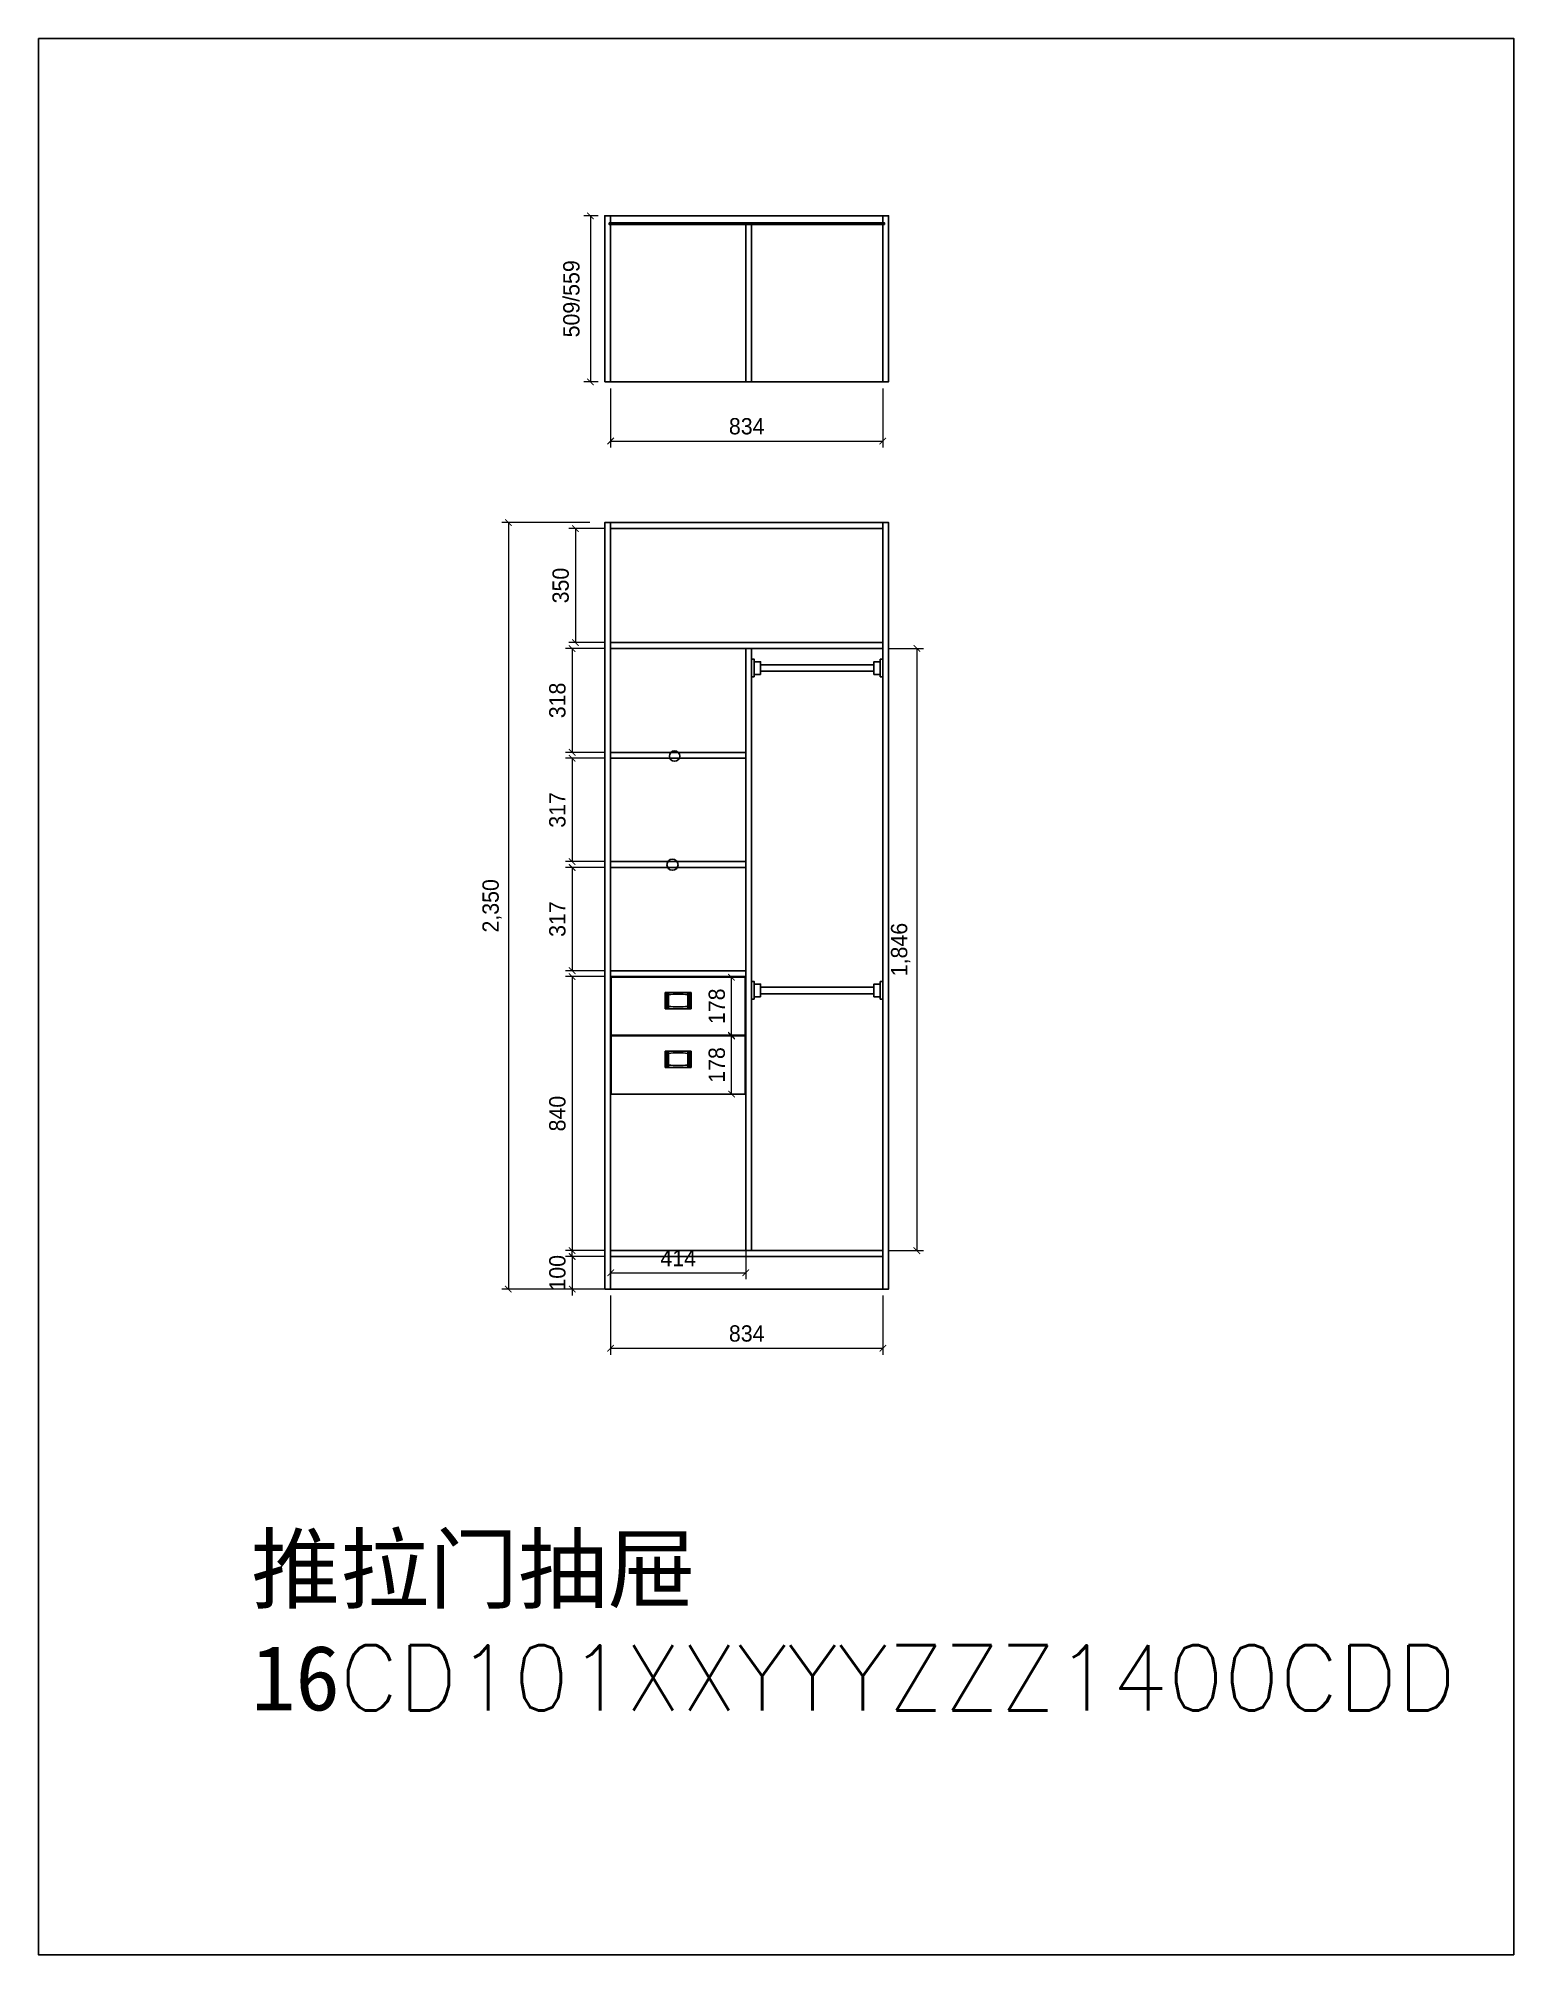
# Model space of a CAD drawing. Header units: millimetres. Extents: x 266 to 44582, y -75 to 31716.
# Drawn here: x 40061 to 44582, y 25835 to 31711 of the extents above; entities that cross this region are included whole.
import ezdxf

# ---------------------------------------------------------------- set-up
doc = ezdxf.new("R2010")
doc.units = ezdxf.units.MM
for name, color, linetype in [('3', 3, 'Continuous'), ('7', 7, 'Continuous'), ('DIM【标注】', 66, 'Continuous')]:
    doc.layers.add(name, color=color, linetype=linetype)
doc.styles.add('-黑体', font='txt.shx', dxfattribs={"bigfont": 'bigfont.shx'})
doc.styles.add('AUDIT_D_071121225343-4', font='')
doc.styles.get('AUDIT_D_071121225343-4').set_extended_font_data('HY울릉도L')
doc.dimstyles.new('家居常用', dxfattribs={"dimscale": 200, "dimtxt": 0.25, "dimasz": 0.1, "dimexe": 0.1, "dimexo": 0.1, "dimgap": 0.1, "dimtad": 1, "dimdec": 0, "dimlunit": 6, "dimtxsty": 'AUDIT_D_071121225343-4', "dimblk": 'ARCHTICK', "dimcen": 1, "dimclrd": 252, "dimclre": 252, "dimclrt": 3, "dimadec": 0, "dimazin": 0, "dimtfac": 1, "dimtdec": 0, "dimtix": 1, "dimtmove": 1, "dimatfit": 3, "dimldrblk": 'DOT', "dimfxl": 0.3, "dimfxlon": 1, "dimlwd": 9, "dimlwe": 9, "dimarcsym": 0})
pattern_1 = [(45, (1305.171, -13759.847), (-2.245064, 2.245064), []), (45, (1305.171, -13758.2594), (-2.245064, 2.245064), [])]

msp = doc.modelspace()

# ---------------------------------------------------------------- texts
at = {"insert": (40713.2, 27117.7), "char_height": 200, "width": 1714.257, "attachment_point": 1, "style": '-黑体'}
msp.add_mtext('{\\fSimHei|b0|i0|c134|p49;推拉门抽屉16}CD101{\\C2;XX\\C4;YYY\\C6;ZZZ\\C1;14\\C0;00\\C11;C\\C2;DD}', dxfattribs=at)

# ---------------------------------------------------------------- blocks, each defined once
blk = doc.blocks.new('_ArchTick')
at = {"color": 0, "linetype": 'ByBlock', "const_width": 0.15}
blk.add_lwpolyline([(-0.5, -0.5), (0.5, 0.5)], dxfattribs=at)
blk = doc.blocks.new('*D89')
at = {"layer": '3', "color": 252, "lineweight": 9}
for p, q in [((41795, 30208), (41687, 30208)), ((41707, 30208), (41707, 29858)), ((41795, 29858), (41687, 29858))]:
    blk.add_line(p, q, dxfattribs=at)
at = {"layer": 'Defpoints', "color": 0}
for p in [(41815, 30208), (41707, 29858), (41815, 29858)]:
    blk.add_point(p, dxfattribs=at)
at = {"layer": '3', "color": 252, "lineweight": 9, "xscale": 20, "yscale": 20, "zscale": 20}
for p, rotation in [((41707, 30208), 90), ((41707, 29858), 270)]:
    blk.add_blockref('_ArchTick', p, dxfattribs=dict(at, rotation=rotation))
at = {"layer": '3', "color": 3, "insert": (41662, 30033), "char_height": 50, "attachment_point": 5, "rotation": 90, "style": 'AUDIT_D_071121225343-4'}
blk.add_mtext('350', dxfattribs=at)
blk = doc.blocks.new('_DOT')
at = {"color": 0, "linetype": 'ByBlock'}
blk.add_line((-0.5, 0), (-1, 0), dxfattribs=at)
at = {"color": 0, "linetype": 'ByBlock', "const_width": 0.5}
blk.add_lwpolyline([(-0.25, 0, 1), (0.25, 0, 1)], format="xyb", close=True, dxfattribs=at)
blk = doc.blocks.new('*D90')
at = {"layer": '3', "color": 252, "lineweight": 9}
for p, q in [((41795, 29840), (41677, 29840)), ((41697, 29840), (41697, 29521.6)), ((41795, 29521.6), (41677, 29521.6))]:
    blk.add_line(p, q, dxfattribs=at)
at = {"layer": 'Defpoints', "color": 0}
for p in [(41815, 29840), (41697, 29521.6), (41815, 29521.6)]:
    blk.add_point(p, dxfattribs=at)
at = {"layer": '3', "color": 252, "lineweight": 9, "xscale": 20, "yscale": 20, "zscale": 20}
for p, rotation in [((41697, 29840), 90), ((41697, 29521.6), 270)]:
    blk.add_blockref('_ArchTick', p, dxfattribs=dict(at, rotation=rotation))
at = {"layer": '3', "color": 3, "insert": (41652, 29680.8), "char_height": 50, "attachment_point": 5, "rotation": 90, "style": 'AUDIT_D_071121225343-4'}
blk.add_mtext('318', dxfattribs=at)
blk = doc.blocks.new('*D91')
at = {"layer": '3', "color": 252, "lineweight": 9}
for p, q in [((41795, 29503.6), (41677, 29503.6)), ((41697, 29503.6), (41697, 29186.6)), ((41795, 29186.6), (41677, 29186.6))]:
    blk.add_line(p, q, dxfattribs=at)
at = {"layer": 'Defpoints', "color": 0}
for p in [(41815, 29503.6), (41697, 29186.6), (41815, 29186.6)]:
    blk.add_point(p, dxfattribs=at)
at = {"layer": '3', "color": 252, "lineweight": 9, "xscale": 20, "yscale": 20, "zscale": 20}
for p, rotation in [((41697, 29503.6), 90), ((41697, 29186.6), 270)]:
    blk.add_blockref('_ArchTick', p, dxfattribs=dict(at, rotation=rotation))
at = {"layer": '3', "color": 3, "insert": (41652, 29345.1), "char_height": 50, "attachment_point": 5, "rotation": 90, "style": 'AUDIT_D_071121225343-4'}
blk.add_mtext('317', dxfattribs=at)
blk = doc.blocks.new('*D92')
at = {"layer": '3', "color": 252, "lineweight": 9}
for p, q in [((41795, 29168.6), (41677, 29168.6)), ((41697, 29168.6), (41697, 28852.1)), ((41795, 28852.1), (41677, 28852.1))]:
    blk.add_line(p, q, dxfattribs=at)
at = {"layer": 'Defpoints', "color": 0}
for p in [(41815, 29168.6), (41697, 28852.1), (41815, 28852.1)]:
    blk.add_point(p, dxfattribs=at)
at = {"layer": '3', "color": 252, "lineweight": 9, "xscale": 20, "yscale": 20, "zscale": 20}
for p, rotation in [((41697, 29168.6), 90), ((41697, 28852.1), 270)]:
    blk.add_blockref('_ArchTick', p, dxfattribs=dict(at, rotation=rotation))
at = {"layer": '3', "color": 3, "insert": (41652, 29010.4), "char_height": 50, "attachment_point": 5, "rotation": 90, "style": 'AUDIT_D_071121225343-4'}
blk.add_mtext('317', dxfattribs=at)
blk = doc.blocks.new('衣柜内拉手')
h = blk.add_hatch()
h.set_pattern_fill('STEEL', color=256, style=0)
h.set_pattern_definition(pattern_1)
h.paths.add_polyline_path([(-30, 0), (-40, 0), (-40, -50), (-30, -50)])
h = blk.add_hatch()
h.set_pattern_fill('STEEL', color=256, style=0)
h.set_pattern_definition(pattern_1)
h.paths.add_polyline_path([(40, 0), (30, 0), (30, -50), (40, -50)])
for p, q in [((-40, 0), (40, 0)), ((-40, 0), (-40, -50)), ((-30, 0), (-30, -50)), ((30, 0), (30, -50)), ((40, 0), (40, -50)), ((40, -50), (-40, -50))]:
    blk.add_line(p, q)
for centre, start, end in [((0, -257.6), 83.17871, 96.82129), ((0, 208.1), 263.17871, 276.82129)]:
    blk.add_arc(centre, 252.6, start, end)
blk = doc.blocks.new('*D93')
at = {"layer": '3', "color": 252, "lineweight": 9}
for p, q in [((41795, 28834.1), (41677, 28834.1)), ((41697, 28834.1), (41697, 27994)), ((41795, 27994), (41677, 27994))]:
    blk.add_line(p, q, dxfattribs=at)
at = {"layer": 'Defpoints', "color": 0}
for p in [(41815, 28834.1), (41697, 27994), (41815, 27994)]:
    blk.add_point(p, dxfattribs=at)
at = {"layer": '3', "color": 252, "lineweight": 9, "xscale": 20, "yscale": 20, "zscale": 20}
for p, rotation in [((41697, 28834.1), 90), ((41697, 27994), 270)]:
    blk.add_blockref('_ArchTick', p, dxfattribs=dict(at, rotation=rotation))
at = {"layer": '3', "color": 3, "insert": (41652, 28414), "char_height": 50, "attachment_point": 5, "rotation": 90, "style": 'AUDIT_D_071121225343-4'}
blk.add_mtext('840', dxfattribs=at)
blk = doc.blocks.new('*D94')
at = {"layer": '3', "color": 252, "lineweight": 9}
for p, q in [((41751.5, 30226), (41481.5, 30226)), ((41501.5, 30226), (41501.5, 27876)), ((41751.5, 27876), (41481.5, 27876))]:
    blk.add_line(p, q, dxfattribs=at)
at = {"layer": 'Defpoints', "color": 0}
for p in [(41797, 30226), (41501.5, 27876), (41797, 27876)]:
    blk.add_point(p, dxfattribs=at)
at = {"layer": '3', "color": 252, "lineweight": 9, "xscale": 20, "yscale": 20, "zscale": 20}
for p, rotation in [((41501.5, 30226), 90), ((41501.5, 27876), 270)]:
    blk.add_blockref('_ArchTick', p, dxfattribs=dict(at, rotation=rotation))
at = {"layer": '3', "color": 3, "insert": (41451.7, 29051), "char_height": 50, "attachment_point": 5, "rotation": 90, "style": 'AUDIT_D_071121225343-4'}
blk.add_mtext('2,350', dxfattribs=at)
blk = doc.blocks.new('A$C6B5F1E48')
at = {"layer": '7'}
for points in [[(8, 0), (8, 54), (0, 54), (0, 0)], [(27.4, 7.6), (27.4, 46.4), (8, 46.4), (8, 7.6)]]:
    blk.add_lwpolyline(points, close=True, dxfattribs=at)
blk = doc.blocks.new('*D95')
at = {"layer": '3', "color": 252, "lineweight": 9}
for p, q in [((42669, 29840), (42773.5, 29840)), ((42753.5, 29840), (42753.5, 27994)), ((42669, 27994), (42773.5, 27994))]:
    blk.add_line(p, q, dxfattribs=at)
at = {"layer": 'Defpoints', "color": 0}
for p in [(42649, 29840), (42649, 27994), (42753.5, 27994)]:
    blk.add_point(p, dxfattribs=at)
at = {"layer": '3', "color": 252, "lineweight": 9, "xscale": 20, "yscale": 20, "zscale": 20}
for p, rotation in [((42753.5, 29840), 90), ((42753.5, 27994), 270)]:
    blk.add_blockref('_ArchTick', p, dxfattribs=dict(at, rotation=rotation))
at = {"layer": '3', "color": 3, "insert": (42703.7, 28917), "char_height": 50, "attachment_point": 5, "rotation": 90, "style": 'AUDIT_D_071121225343-4'}
blk.add_mtext('1,846', dxfattribs=at)
blk = doc.blocks.new('*D96')
at = {"layer": '3', "color": 252, "lineweight": 9}
for p, q in [((41795, 27976), (41677, 27976)), ((41697, 27976), (41697, 27996)), ((41697, 27976), (41697, 27876)), ((41795, 27876), (41677, 27876)), ((41697, 27876), (41697, 27856))]:
    blk.add_line(p, q, dxfattribs=at)
at = {"layer": 'Defpoints', "color": 0}
for p in [(41815, 27976), (41697, 27876), (41815, 27876)]:
    blk.add_point(p, dxfattribs=at)
at = {"layer": '3', "color": 252, "lineweight": 9, "xscale": 20, "yscale": 20, "zscale": 20}
for p, rotation in [((41697, 27976), 270), ((41697, 27876), 90)]:
    blk.add_blockref('_ArchTick', p, dxfattribs=dict(at, rotation=rotation))
at = {"layer": '3', "color": 3, "insert": (41652, 27926), "char_height": 50, "attachment_point": 5, "rotation": 90, "style": 'AUDIT_D_071121225343-4'}
blk.add_mtext('100', dxfattribs=at)
blk = doc.blocks.new('*D97')
at = {"layer": '3', "color": 252, "lineweight": 9}
for p, q in [((41777, 31166.6), (41733, 31166.6)), ((41753, 31166.6), (41753, 30657.6)), ((41777, 30657.6), (41733, 30657.6))]:
    blk.add_line(p, q, dxfattribs=at)
at = {"layer": 'Defpoints', "color": 0}
for p in [(41797, 31166.6), (41753, 30657.6), (41797, 30657.6)]:
    blk.add_point(p, dxfattribs=at)
at = {"layer": '3', "color": 252, "lineweight": 9, "xscale": 20, "yscale": 20, "zscale": 20}
for p, rotation in [((41753, 31166.6), 90), ((41753, 30657.6), 270)]:
    blk.add_blockref('_ArchTick', p, dxfattribs=dict(at, rotation=rotation))
at = {"layer": '3', "color": 3, "insert": (41694.9, 30912.1), "char_height": 50, "attachment_point": 5, "rotation": 90, "style": 'AUDIT_D_071121225343-4'}
blk.add_mtext('509/559', dxfattribs=at)
blk = doc.blocks.new('*D98')
at = {"layer": '3', "color": 252, "lineweight": 9}
for p, q in [((42126, 28832.1), (42205.5, 28832.1)), ((42185.5, 28654.1), (42185.5, 28832.1)), ((42126, 28654.1), (42205.5, 28654.1))]:
    blk.add_line(p, q, dxfattribs=at)
at = {"layer": 'Defpoints', "color": 0}
for p in [(42106, 28832.1), (42185.5, 28832.1), (42106, 28654.1)]:
    blk.add_point(p, dxfattribs=at)
at = {"layer": '3', "color": 252, "lineweight": 9, "xscale": 20, "yscale": 20, "zscale": 20}
for p, rotation in [((42185.5, 28832.1), 90), ((42185.5, 28654.1), 270)]:
    blk.add_blockref('_ArchTick', p, dxfattribs=dict(at, rotation=rotation))
at = {"layer": '3', "color": 3, "insert": (42140.5, 28743.1), "char_height": 50, "attachment_point": 5, "rotation": 90, "style": 'AUDIT_D_071121225343-4'}
blk.add_mtext('178', dxfattribs=at)
blk = doc.blocks.new('*D99')
at = {"layer": '3', "color": 252, "lineweight": 9}
for p, q in [((42126, 28652.1), (42205.5, 28652.1)), ((42185.5, 28474.1), (42185.5, 28652.1)), ((42126, 28474.1), (42205.5, 28474.1))]:
    blk.add_line(p, q, dxfattribs=at)
at = {"layer": 'Defpoints', "color": 0}
for p in [(42106, 28652.1), (42185.5, 28652.1), (42106, 28474.1)]:
    blk.add_point(p, dxfattribs=at)
at = {"layer": '3', "color": 252, "lineweight": 9, "xscale": 20, "yscale": 20, "zscale": 20}
for p, rotation in [((42185.5, 28652.1), 90), ((42185.5, 28474.1), 270)]:
    blk.add_blockref('_ArchTick', p, dxfattribs=dict(at, rotation=rotation))
at = {"layer": '3', "color": 3, "insert": (42140.5, 28563.1), "char_height": 50, "attachment_point": 5, "rotation": 90, "style": 'AUDIT_D_071121225343-4'}
blk.add_mtext('178', dxfattribs=at)
blk = doc.blocks.new('*D100')
at = {"layer": 'Defpoints', "color": 0}
for p in [(41815, 28018.1), (42229, 28018.1), (42229, 27926.1)]:
    blk.add_point(p, dxfattribs=at)
at = {"layer": 'DIM【标注】', "color": 252, "lineweight": 9}
for p, q in [((41815, 27998.1), (41815, 27906.1)), ((42229, 27998.1), (42229, 27906.1)), ((41815, 27926.1), (42229, 27926.1))]:
    blk.add_line(p, q, dxfattribs=at)
at = {"layer": 'DIM【标注】', "color": 252, "lineweight": 9, "xscale": 20, "yscale": 20, "zscale": 20, "rotation": 180}
blk.add_blockref('_ArchTick', (41815, 27926.1), dxfattribs=at)
at = {"layer": 'DIM【标注】', "color": 252, "lineweight": 9, "xscale": 20, "yscale": 20, "zscale": 20}
blk.add_blockref('_ArchTick', (42229, 27926.1), dxfattribs=at)
at = {"layer": 'DIM【标注】', "color": 3, "insert": (42022, 27971.1), "char_height": 50, "attachment_point": 5, "style": 'AUDIT_D_071121225343-4'}
blk.add_mtext('414', dxfattribs=at)
blk = doc.blocks.new('*D101')
at = {"layer": 'Defpoints', "color": 0}
for p in [(41815, 30657.6), (42649, 30657.6), (42649, 30476.1)]:
    blk.add_point(p, dxfattribs=at)
at = {"layer": 'DIM【标注】', "color": 252, "lineweight": 9}
for p, q in [((41815, 30637.6), (41815, 30456.1)), ((42649, 30637.6), (42649, 30456.1)), ((41815, 30476.1), (42649, 30476.1))]:
    blk.add_line(p, q, dxfattribs=at)
at = {"layer": 'DIM【标注】', "color": 252, "lineweight": 9, "xscale": 20, "yscale": 20, "zscale": 20, "rotation": 180}
blk.add_blockref('_ArchTick', (41815, 30476.1), dxfattribs=at)
at = {"layer": 'DIM【标注】', "color": 252, "lineweight": 9, "xscale": 20, "yscale": 20, "zscale": 20}
blk.add_blockref('_ArchTick', (42649, 30476.1), dxfattribs=at)
at = {"layer": 'DIM【标注】', "color": 3, "insert": (42232, 30521.1), "char_height": 50, "attachment_point": 5, "style": 'AUDIT_D_071121225343-4'}
blk.add_mtext('834', dxfattribs=at)
blk = doc.blocks.new('*D102')
at = {"layer": 'Defpoints', "color": 0}
for p in [(41815, 27876), (42649, 27876), (42649, 27694.6)]:
    blk.add_point(p, dxfattribs=at)
at = {"layer": 'DIM【标注】', "color": 252, "lineweight": 9}
for p, q in [((41815, 27856), (41815, 27674.6)), ((42649, 27856), (42649, 27674.6)), ((41815, 27694.6), (42649, 27694.6))]:
    blk.add_line(p, q, dxfattribs=at)
at = {"layer": 'DIM【标注】', "color": 252, "lineweight": 9, "xscale": 20, "yscale": 20, "zscale": 20, "rotation": 180}
blk.add_blockref('_ArchTick', (41815, 27694.6), dxfattribs=at)
at = {"layer": 'DIM【标注】', "color": 252, "lineweight": 9, "xscale": 20, "yscale": 20, "zscale": 20}
blk.add_blockref('_ArchTick', (42649, 27694.6), dxfattribs=at)
at = {"layer": 'DIM【标注】', "color": 3, "insert": (42232, 27739.6), "char_height": 50, "attachment_point": 5, "style": 'AUDIT_D_071121225343-4'}
blk.add_mtext('834', dxfattribs=at)

# ---------------------------------------------------------------- dimensions: what is measured, and where the dimension line sits
at = {"layer": '3', "color": 0}
dim = msp.add_linear_dim(base=(41753, 30657.6), p1=(41797, 31166.6), p2=(41797, 30657.6), angle=90, text='509/559', dimstyle='家居常用', override={"dimfxl": 1.25, "dimarcsym": 1}, dxfattribs=at)
dim.commit()
dim.dimension.update_dxf_attribs({"geometry": '*D97', "text_midpoint": (41694.9, 30912.1)})
for base, p1, p2, picture, middle in [((41501.5, 27876), (41797, 30226), (41797, 27876), '*D94', (41451.7, 29051)), ((41707, 29858), (41815, 30208), (41815, 29858), '*D89', (41662, 30033)), ((41697, 29521.6), (41815, 29840), (41815, 29521.6), '*D90', (41652, 29680.8)), ((42753.5, 27994), (42649, 29840), (42649, 27994), '*D95', (42703.7, 28917)), ((41697, 29186.6), (41815, 29503.6), (41815, 29186.6), '*D91', (41652, 29345.1)), ((41696.9514511, 28852.1378143), (41814.988969, 29168.6378143), (41814.988969, 28852.1378143), '*D92', (41651.9514511, 29010.3878143)), ((41697, 27994), (41815, 28834.1), (41815, 27994), '*D93', (41652, 28414)), ((41697, 27876), (41815, 27976), (41815, 27876), '*D96', (41652, 27926))]:
    dim = msp.add_linear_dim(base=base, p1=p1, p2=p2, angle=90, dimstyle='家居常用', override={"dimfxl": 1.25, "dimarcsym": 1}, dxfattribs=at)
    dim.commit()
    dim.dimension.update_dxf_attribs({"geometry": picture, "text_midpoint": middle})
at = {"layer": '3', "color": 7, "true_color": 0xffffff}
for p1, p2, picture, middle in [((42106, 28654.1), (42106, 28832.1), '*D98', (42140.5, 28743.1)), ((42106, 28474.1), (42106, 28652.1), '*D99', (42140.5, 28563.1))]:
    dim = msp.add_aligned_dim(p1=p1, p2=p2, distance=-79.5, dimstyle='家居常用', override={"dimfxl": 1.25, "dimarcsym": 1}, dxfattribs=at)
    dim.commit()
    dim.dimension.update_dxf_attribs({"geometry": picture, "text_midpoint": middle})
at = {"layer": 'DIM【标注】', "color": 7, "true_color": 0xffffff}
for base, p1, p2, picture, middle in [((42649, 30476.1), (41815, 30657.6), (42649, 30657.6), '*D101', (42232, 30521.1)), ((42229, 27926.1), (41815, 28018.1), (42229, 28018.1), '*D100', (42022, 27971.1)), ((42649, 27694.6), (41815, 27876), (42649, 27876), '*D102', (42232, 27739.6))]:
    dim = msp.add_linear_dim(base=base, p1=p1, p2=p2, dimstyle='家居常用', override={"dimfxl": 1.25, "dimarcsym": 1}, dxfattribs=at)
    dim.commit()
    dim.dimension.update_dxf_attribs({"geometry": picture, "text_midpoint": middle})

# ---------------------------------------------------------------- linework, layer by layer
msp.add_lwpolyline([(40061.2, 31710.7), (44582.3, 31710.7), (44582.3, 25835.4), (40061.2, 25835.4)], close=True)
at = {"layer": '3', "color": 0}
for points in [[(41797, 30657.6), (41815, 30657.6), (41815, 31166.6), (41797, 31166.6)], [(41815, 30657.6), (42649, 30657.6), (42649, 31166.6), (41815, 31166.6)], [(42229, 30657.6), (42247, 30657.6), (42247, 31140.3), (42229, 31140.3)], [(42649, 30657.6), (42667, 30657.6), (42667, 31166.6), (42649, 31166.6)], [(41797, 27876), (41815, 27876), (41815, 30226), (41797, 30226)], [(41815, 30226), (42649, 30226), (42649, 30208), (41815, 30208)], [(42649, 27876), (42667, 27876), (42667, 30226), (42649, 30226)], [(41815, 29858), (42649, 29858), (42649, 29840), (41815, 29840)], [(42229, 29840), (42247, 29840), (42247, 27994), (42229, 27994)], [(41815, 29521.6), (42229, 29521.6), (42229, 29503.6), (41815, 29503.6)], [(41815, 29186.6), (42229, 29186.6), (42229, 29168.6), (41815, 29168.6)], [(41815, 28852.1), (42229, 28852.1), (42229, 28834.1), (41815, 28834.1)], [(41815, 27994), (42649, 27994), (42649, 27976), (41815, 27976)]]:
    msp.add_lwpolyline(points, close=True, dxfattribs=at)
at = {"layer": '3', "color": 2}
msp.add_lwpolyline([(41810, 31145.3), (42654, 31145.3), (42654, 31140.3), (41810, 31140.3)], close=True, dxfattribs=at)
at = {"layer": '3', "color": 8}
for points in [[(42274.4, 29790.2), (42621.5, 29790.2), (42621.5, 29770.1), (42274.4, 29770.1)], [(42274.4, 28801.9), (42621.5, 28801.9), (42621.5, 28781.7), (42274.4, 28781.7)]]:
    msp.add_lwpolyline(points, close=True, dxfattribs=at)
at = {"layer": '3'}
for points in [[(41817, 28832.1), (42227, 28832.1), (42227, 28654.1), (41817, 28654.1)], [(41817, 28652.1), (42227, 28652.1), (42227, 28474.1), (41817, 28474.1)]]:
    msp.add_lwpolyline(points, close=True, dxfattribs=at)
at = {"layer": '3', "color": 7, "true_color": 0xffffff}
msp.add_lwpolyline([(41815, 27976), (42649, 27976), (42649, 27876), (41815, 27876)], close=True, dxfattribs=at)
at = {"layer": '3'}
for centre, radius in [((42011, 29510.1), 16), ((42004.5, 29177), 17)]:
    msp.add_circle(centre, radius, dxfattribs=at)

# ---------------------------------------------------------------- block references
for p in [(42022, 28785.6), (42022, 28605.6)]:
    msp.add_blockref('衣柜内拉手', p)
at = {"layer": '3', "color": 8}
for p in [(42247, 29753.1), (42247, 28764.8)]:
    msp.add_blockref('A$C6B5F1E48', p, dxfattribs=at)
at = {"layer": '3', "color": 8, "xscale": -1}
for p in [(42649, 29753.1), (42649, 28764.8)]:
    msp.add_blockref('A$C6B5F1E48', p, dxfattribs=at)

msp.set_redraw_order([(e.dxf.handle, doc.entitydb.next_handle()) for e in msp.query("TEXT MTEXT ATTDEF DIMENSION ARC_DIMENSION")])  # texts and dimensions are drawn at this point

doc.saveas('drawing.dxf')
